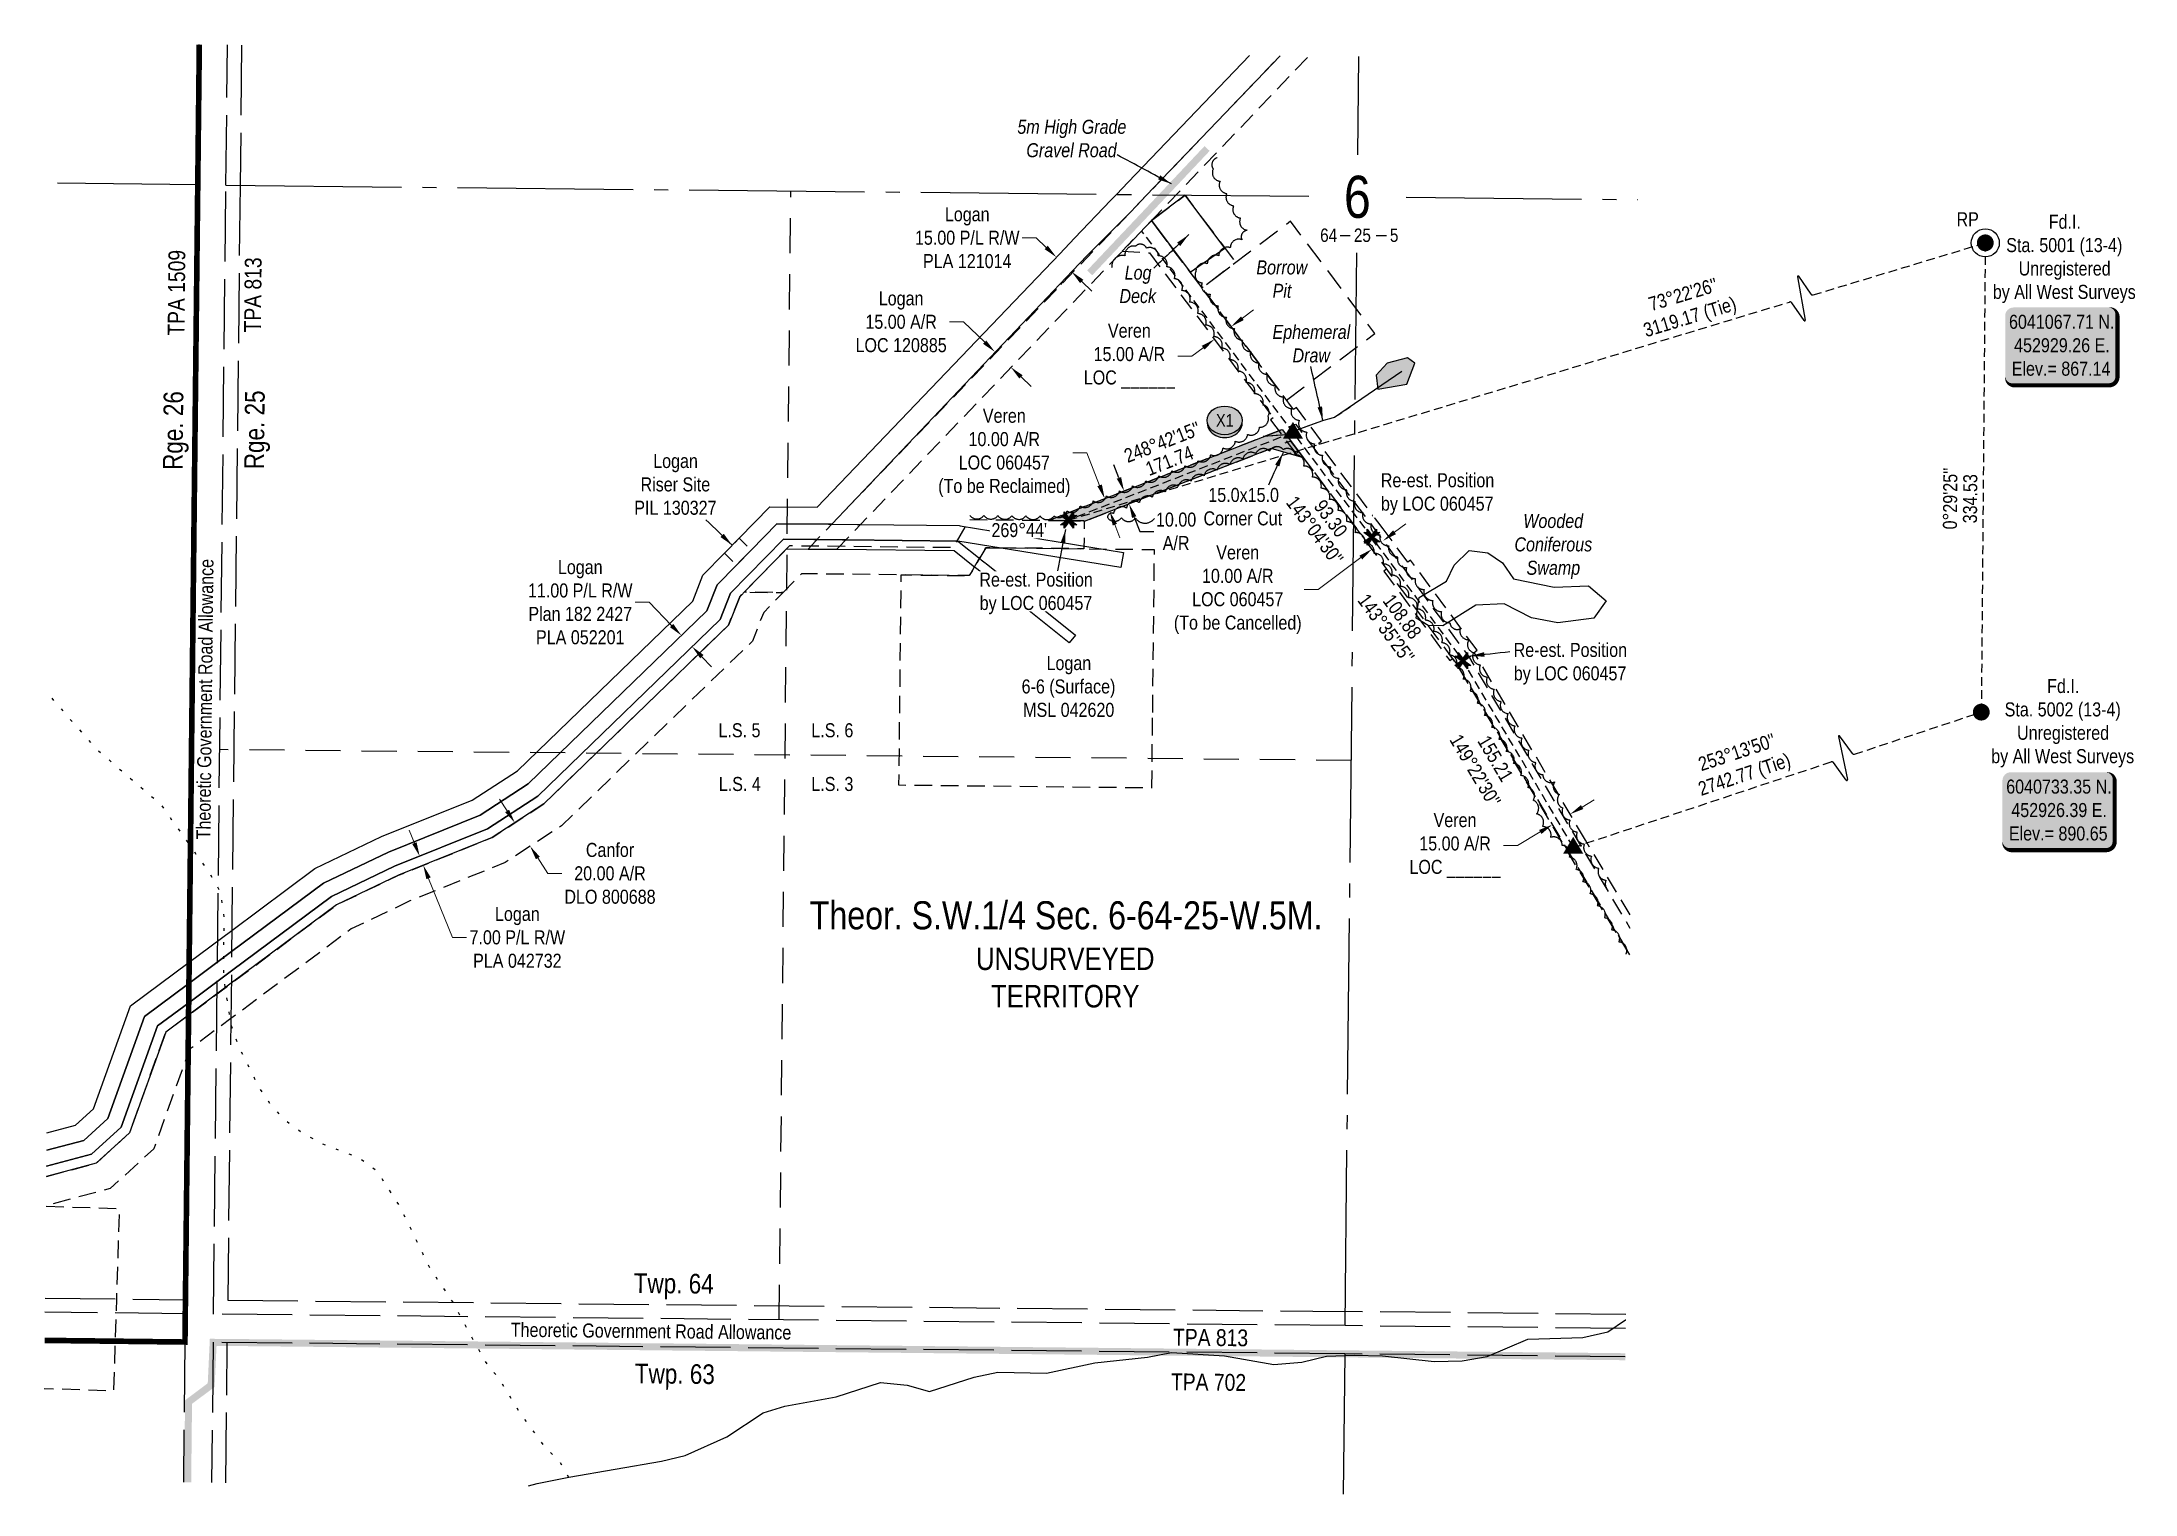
# Model space of a CAD drawing. Extents: x 446262 to 454158, y 6039482 to 6044043.
# Drawn here: x 449210 to 450702, y 6039482 to 6040516 of the extents above; entities that cross this region are included whole.
import ezdxf
from ezdxf.enums import TextEntityAlignment as Align

# ---------------------------------------------------------------- set-up
doc = ezdxf.new("R2010")
doc.units = 0
doc.header["$LTSCALE"] = 5
doc.header["$PDSIZE"] = 5
for name, pattern in [('0', [1, 1, 0]), ('CENTERLINEX3', [5, 2.5, -1, 0.5, -1]), ('foc-ACCESSROAD', [3.75, 2.5, -1.25]), ('foc-LSD', [8, 5, -3]), ('foc-QUARTERLINE', [33, 25, -3, 2, -3]), ('foc-TIELINE', [1.875, 1.25, -0.625]), ('foc-TOPO-ephemeral', [6.25, 3.125, -0.625, 0.625, -0.625, 0.625, -0.625]), ('foc-UNSURVEYED', [12.5, 10, -2.5]), ('foc-WHEELTRACKS', [2, 0.4, -1.6]), ('HIDDEN2', [4.7625, 3.175, -1.5875])]:
    doc.linetypes.add(name, pattern=pattern)
doc.layers.get('Defpoints').update_dxf_attribs({"color": 9})
for name, color, linetype in [('10', 1, 'Continuous'), ('35', 37, 'Continuous'), ('9', 3, 'Continuous'), ('AS-ROADS', 254, 'Continuous'), ('AS-UNDERLAY-H', 141, 'Continuous'), ('C-AR', 13, 'foc-ACCESSROAD'), ('C-SYMBOL', 7, 'Continuous'), ('D-TXT', 6, 'Continuous'), ('DETAIL-T', 7, 'Continuous'), ('F-AR', 190, 'foc-ACCESSROAD'), ('F-RW', 190, 'Continuous'), ('F-WS', 190, 'foc-ACCESSROAD'), ('L-BD', 7, 'Continuous'), ('L-BD1', 253, 'Continuous'), ('L-MON', 1, 'Continuous'), ('L-QSEC', 8, 'foc-QUARTERLINE'), ('L-ROAD-T', 7, 'Continuous'), ('L-SECLBL', 7, 'Continuous'), ('L-SECTION-LSD', 7, 'foc-LSD'), ('L-TIE', 7, 'foc-TIELINE'), ('L-UNS-T', 3, 'Continuous'), ('L-USEC', 7, 'foc-UNSURVEYED'), ('P-CROSSINGS', 250, 'Continuous'), ('P-PROPOSED', 10, 'Continuous'), ('P-PROPOSED-H', 21, 'Continuous'), ('P-TXT', 4, 'Continuous'), ('T-BUSH', 110, '0'), ('T-CREEK', 160, 'Continuous'), ('T-DRAW', 143, 'foc-TOPO-ephemeral'), ('T-EXISTING RTF', 220, 'HIDDEN2'), ('T-EXISTING RTF-T', 220, 'Continuous'), ('T-WATER-P3', 160, 'foc-WHEELTRACKS'), ('T-WATER-T', 170, 'Continuous'), ('WETLAND', 143, 'Continuous'), ('WETLAND-T', 146, 'Continuous')]:
    doc.layers.add(name, color=color, linetype=linetype)
doc.layers.add('AS-TRAPPER BOUNDARY', color=7, linetype='CENTERLINEX3', true_color=0xb85c00, transparency=0.6)
doc.layers.add('AS-TRAPPER-T', color=7, linetype='Continuous', true_color=0xc26100)
for name, color, linetype, lineweight in [('C-AR-T', 13, 'Continuous', 9), ('F-AR-T', 190, 'Continuous', 9), ('F-RW-T', 190, 'Continuous', 9), ('F-WS-T', 190, 'Continuous', 9), ('T-TEXT', 48, 'Continuous', 18)]:
    doc.layers.add(name, color=color, linetype=linetype, lineweight=lineweight)
doc.layers.add('P-EXISTINGCUT', color=125, linetype='Continuous', plot=False)
doc.styles.add('100L', font='ARIALN.TTF', dxfattribs={"height": 11})
doc.styles.add('175L', font='ARIALN.TTF', dxfattribs={"height": 20})
doc.styles.add('240', font='ARIALN.TTF', dxfattribs={"height": 30})
doc.styles.add('80', font='ARIALN.TTF', dxfattribs={"height": 10})
doc.styles.add('80CG', font='ARIALN.TTF', dxfattribs={"height": 10})
doc.styles.add('80L', font='ARIALN.TTF', dxfattribs={"height": 10})
doc.styles.add('Crossing', font='ARIALN.TTF', dxfattribs={"height": 10})
doc.styles.add('foc-LtypeFont', font='ARIALN.TTF', dxfattribs={"height": 7.35})
doc.styles.add('SIMPLEX', font='ARIALN.TTF')
doc.linetypes.add('foc-TOPO-flowdirection-NOLINE', pattern='A,0,[">",foc-LtypeFont,S=0.3,R=0,X=0,Y=-0.945],-20,[">",foc-LtypeFont,S=0.3,R=0,X=0,Y=-0.945],0', length=20)
doc.dimstyles.new('Compass 5 000', dxfattribs={"dimscale": 5, "dimtxt": 9, "dimasz": 2, "dimexe": 0.2, "dimexo": 0.0625, "dimgap": 0.5, "dimtad": 0, "dimtih": 1, "dimtoh": 1, "dimzin": 0, "dimdsep": 46, "dimtxsty": '80CG', "dimcen": 0.1, "dimse1": 1, "dimse2": 1, "dimclrd": 256, "dimclrt": 256, "dimaunit": 1, "dimadec": 4, "dimazin": 0, "dimtfac": 0.06, "dimtofl": 0, "dimtmove": 0, "dimatfit": 1, "dimfxl": 0.2, "dimtolj": 1, "dimtzin": 0, "dimlwd": -1, "dimarcsym": 0})

msp = doc.modelspace()

# ---------------------------------------------------------------- texts
at = {"layer": 'AS-TRAPPER-T', "char_height": 11.9939, "attachment_point": 5, "style": '240'}
for s, width, insert, rotation in [('TPA 1509', 61.95602, (449306.448, 6040337.607), 89.394429), ('TPA 813', 52.88398, (449360.852, 6040336.097), 89.394429), ('TPA 813', 52.88398, (450043.051, 6039593.147), 359.414193), ('TPA 702', 52.88398, (450041.615, 6039561.361), 359.414193)]:
    msp.add_mtext_dynamic_manual_height_columns(s, width=width, gutter_width=45, heights=[0], dxfattribs=dict(at, insert=insert, rotation=rotation))
at = {"layer": 'C-SYMBOL', "color": 3, "style": '175L'}
msp.add_text('Theor. S.W.1/4 Sec. 6-64-25-W.5M.', height=19.98989, dxfattribs=at).set_placement((449940.137, 6039878.084), align=Align.BOTTOM_CENTER)
at = {"layer": 'D-TXT', "color": 3, "char_height": 13.9929, "attachment_point": 1, "style": '80L'}
for s, width, insert, rotation in [('Rge. 26', 73.75526, (449296.667, 6040211.486), 89.366686), ('Rge. 25', 63.86109, (449354.626, 6040211.984), 89.366686), ('Twp. 64', 101.3954, (449632.179, 6039639.002), 359.414201), ('Twp. 63', 101.3954, (449632.966, 6039574.638), 359.414201)]:
    msp.add_mtext_dynamic_manual_height_columns(s, width=width, gutter_width=47.5, heights=[0], dxfattribs=dict(at, insert=insert, rotation=rotation))
at = {"layer": 'F-WS-T', "char_height": 9.99494, "attachment_point": 1, "style": '80L'}
for s, width, heights, insert in [('\\pi13.973;Logan\\P\\pi4.9565;Riser Site\\P\\pi0.50443;PIL 130327', 58.16276, [0], (449632.003, 6040222.756)), ('\\pi19.611;Logan\\P\\pi1.864;6-6 (Surface)\\P\\pi2.9617;MSL 042620', 69.43834, [43.859], (449906.578, 6040078.781))]:
    msp.add_mtext_dynamic_manual_height_columns(s, width=width, gutter_width=50, heights=heights, dxfattribs=dict(at, insert=insert))
at = {"layer": 'L-BD', "style": '80L'}
for s, height, rotation, p in [("248°42'15''", 9.99494, 21.2965, (450008.62, 6040231.236)), ('171.74', 9.9949, 21.2965, (450013.793, 6040217.966)), ("0°29'25''", 9.9949, 89.5091, (450569.91, 6040190.993)), ('334.53', 9.9949, 89.5091, (450584.152, 6040190.871)), ("143°04'30''", 9.99494, 306.9191, (450117.34, 6040168.293)), ('93.30', 9.9949, 306.9191, (450128.727, 6040176.848))]:
    msp.add_text(s, height=height, rotation=rotation, dxfattribs=at).set_placement(p, align=Align.MIDDLE)
at = {"layer": 'L-BD', "char_height": 9.99494, "attachment_point": 2, "style": '80L'}
for s, insert, width, rotation in [("73°22'26'' 3119.17 (Tie)", (450378.182, 6040341.255), 69.00544, 16.829243), ("253°13'50'' 2742.77 (Tie)", (450416.438, 6040015.07), 68.98788, 18.364196)]:
    msp.add_mtext(s, dxfattribs=dict(at, insert=insert, width=width, rotation=rotation))
at = {"layer": 'L-BD1', "style": '80L'}
for s, height, p in [("143°35'25''", 9.99494, (450168.135, 6040098.471)), ('108.88', 9.9949, (450179.598, 6040106.925))]:
    msp.add_text(s, height=height, rotation=306.4104, dxfattribs=at).set_placement(p, align=Align.MIDDLE)
at = {"layer": 'L-MON', "char_height": 9.99494, "attachment_point": 1, "style": '80L'}
for s, insert in [('\\pi40.277;Fd.I.\\P\\pi9.9956;Sta. 5001 (13-4)\\P\\pi18.849;Unregistered\\P\\pi0.4404;by All West Surveys', (450599.873, 6040393.237)), ('\\pi40.277;Fd.I.\\P\\pi9.9956;Sta. 5002 (13-4)\\P\\pi18.849;Unregistered\\P\\pi0.4404;by All West Surveys', (450598.748, 6040062.436))]:
    msp.add_mtext_dynamic_manual_height_columns(s, width=101.52565, gutter_width=50, heights=[0], dxfattribs=dict(at, insert=insert))
at = {"layer": 'L-ROAD-T', "style": '80L'}
msp.add_text('Theoretic Government Road Allowance', height=9.99494, rotation=359.427699, dxfattribs=at).set_placement((449644.449, 6039597.779), align=Align.MIDDLE_CENTER)
at = {"layer": 'L-UNS-T', "color": 3, "insert": (449939.518, 6039849.649), "char_height": 15.99191, "attachment_point": 5, "style": '80L'}
msp.add_mtext_dynamic_manual_height_columns('UNSURVEYED TERRITORY', width=126.41375, gutter_width=47.5, heights=[0], dxfattribs=at)
at = {"layer": 'P-TXT', "insert": (450037.717, 6040198.566), "char_height": 10, "attachment_point": 1, "style": '80L'}
msp.add_mtext_dynamic_manual_height_columns('\\pi3.7233;15.0x15.0\\P\\pi0.28874;Corner Cut', width=55.97995, gutter_width=50, heights=[0], dxfattribs=at)
at = {"layer": 'T-EXISTING RTF-T', "char_height": 10, "attachment_point": 1, "style": '80L'}
for s, width, insert in [('\\pi4.0575;{\\fArial Narrow|b0|i1|c0|p34;Log\\P\\pi0.33304;Deck}', 26.81888, (449977.792, 6040356.972)), ('\\pi0.30834;{\\fArial Narrow|b0|i1|c0|p34;Borrow\\P\\pi11.881;Pit}', 37.02186, (450075.366, 6040360.698))]:
    msp.add_mtext_dynamic_manual_height_columns(s, width=width, gutter_width=50, heights=[0], dxfattribs=dict(at, insert=insert))
at = {"layer": 'T-TEXT', "insert": (449902.646, 6040460.871), "char_height": 10, "attachment_point": 1, "style": '80L'}
msp.add_mtext_dynamic_manual_height_columns('\\pi2.7634;{\\fArial Narrow|b0|i1|c0|p34;5m High Grade\\P\\pi9.1822;Gravel Road}', width=82.12294, gutter_width=50, heights=[0], dxfattribs=at)
at = {"layer": 'T-WATER-T', "insert": (450086.844, 6040314.701), "char_height": 10, "attachment_point": 1, "style": '80L'}
msp.add_mtext_dynamic_manual_height_columns('\\pi0.32626;{\\fArial Narrow|b0|i1|c0|p34;Ephemeral \\P\\pi14.593;Draw}', width=55.97995, gutter_width=50, heights=[0], dxfattribs=at)
at = {"layer": 'WETLAND-T', "insert": (450258.712, 6040180.027), "char_height": 10, "attachment_point": 1, "style": '80L'}
msp.add_mtext_dynamic_manual_height_columns('\\pi7.093;{\\fArial Narrow|b0|i1|c0|p34;Wooded\\P\\pi0.82422;Coniferous \\P\\pi9.4224;Swamp}', width=55.97995, gutter_width=50, heights=[0], dxfattribs=at)

# ---------------------------------------------------------------- blocks, each defined once
blk = doc.blocks.new('STRIA')
blk.add_hatch(color=255).paths.add_polyline_path([(-0.04, 1.52), (-1.47, -0.87), (1.39, -0.87)])
blk = doc.blocks.new('STRIAA')
blk.add_blockref('STRIA', (0, 0))
blk = doc.blocks.new('STRIB')
at = {"color": 1}
blk.add_solid([(-1.12, -0.67), (-0.04, 1.13), (1.04, -0.67)], dxfattribs=at)
blk = doc.blocks.new('STRIBB')
blk.add_blockref('STRIB', (0, 0))
blk = doc.blocks.new('STRICC')
for name in ['STRIAA', 'STRIBB']:
    blk.add_blockref(name, (0, 0))
blk = doc.blocks.new('fdspike')
blk.add_blockref('STRICC', (0, 0))
blk = doc.blocks.new('L-SECLBL')
at = {"layer": '9', "color": 7}
for p, q in [((-5.1, -27.8), (-12.3, -27.8)), ((20.7, -27.8), (13.5, -27.8))]:
    blk.add_line(p, q, dxfattribs=at)
at = {"layer": '10', "color": 2, "style": 'SIMPLEX'}
blk.add_attdef('SEC', text='', height=30, dxfattribs=at).set_placement((0, 0), align=Align.MIDDLE)
at = {"layer": '10', "color": 5, "style": '80L'}
blk.add_attdef('TWP', text='', height=9.5, dxfattribs=at).set_placement((-14.4, -27.4), align=Align.MIDDLE_RIGHT)
blk.add_attdef('RGE', text='', height=9.5, dxfattribs=at).set_placement((3.6, -27.4), align=Align.MIDDLE_CENTER)
blk.add_attdef('MER', text='', height=9.5, dxfattribs=at).set_placement((23.2, -27.4), align=Align.MIDDLE_LEFT)
blk = doc.blocks.new('*D381')
at = {"layer": 'C-AR-T', "transparency": 16777216}
for p, q in [((450065.7, 6040319.5), (450073.7, 6040325.5)), ((450037.8, 6040298.5), (450029.8, 6040292.5)), ((450029.8, 6040292.5), (450019.8, 6040292.5))]:
    blk.add_line(p, q, dxfattribs=at)
for points in [[(450064.7, 6040320.8), (450066.7, 6040318.2), (450057.7, 6040313.5)], [(450036.8, 6040299.8), (450038.8, 6040297.1), (450045.8, 6040304.5)]]:
    blk.add_solid(points, dxfattribs=at)
at = {"layer": 'Defpoints', "color": 0, "transparency": 16777216}
for p in [(450045.8, 6040304.5), (450068.2, 6040299.5), (450056.2, 6040290.5)]:
    blk.add_point(p, dxfattribs=at)
at = {"layer": 'C-AR-T', "transparency": 16777216, "insert": (449985.2, 6040292.5), "char_height": 10, "attachment_point": 5, "style": '80CG'}
blk.add_mtext('\\A1;Veren\\P15.00 A/R\\PLOC ______', dxfattribs=at)
blk = doc.blocks.new('*D382')
at = {"layer": 'C-AR-T', "transparency": 16777216}
for p, q in [((450174.1, 6040167), (450182.1, 6040173)), ((450150.1, 6040149), (450119.7, 6040126.1)), ((450119.7, 6040126.1), (450109.7, 6040126.1))]:
    blk.add_line(p, q, dxfattribs=at)
for points in [[(450173.1, 6040168.3), (450175.1, 6040165.6), (450166.1, 6040161)], [(450149.1, 6040150.3), (450151.1, 6040147.6), (450158.1, 6040155)]]:
    blk.add_solid(points, dxfattribs=at)
at = {"layer": 'Defpoints', "color": 0, "transparency": 16777216}
for p in [(450129.4, 6040209.8), (450121.4, 6040203.8), (450158.1, 6040155)]:
    blk.add_point(p, dxfattribs=at)
at = {"layer": 'C-AR-T', "transparency": 16777216, "insert": (450062.4, 6040126.1), "char_height": 10, "attachment_point": 5, "style": '80CG'}
blk.add_mtext('\\A1;Veren\\P10.00 A/R\\PLOC 060457\\P(To be Cancelled)', dxfattribs=at)
blk = doc.blocks.new('xing2')
h = blk.add_hatch(color=50)
h.dxf.hatch_style = 1
edge = h.paths.add_edge_path()
edge.add_ellipse((0, 0), major_axis=(-12.5, 0), ratio=0.816297, start_angle=0, end_angle=360)
h = blk.add_hatch(color=250)
h.dxf.hatch_style = 1
edge = h.paths.add_edge_path()
edge.add_ellipse((0, -2), major_axis=(-12.5, 0), ratio=0.816297, start_angle=0, end_angle=180)
edge.add_line((12.5, -2), (12.5, 0))
edge.add_ellipse((0, 0), major_axis=(-12.5, 0), ratio=0.816297, start_angle=0, end_angle=180, ccw=False)
edge.add_line((-12.5, 0), (-12.5, -2))
at = {"color": 250}
blk.add_ellipse((0, 0), major_axis=(-12.5, 0), ratio=0.816297, dxfattribs=at)
blk.add_ellipse((0, -2), major_axis=(-12.5, 0), ratio=0.816297, start_param=0, end_param=3.141593, dxfattribs=at)
at = {"color": 250, "style": 'Crossing'}
blk.add_attdef('CROSSING', text='', height=9, dxfattribs=at).set_placement((0.1, 0), align=Align.MIDDLE_CENTER)
at = {"color": 250, "style": 'Crossing', "flags": 1}
for tag, p in [('OWNER', (0.1, -12.5)), ('DESCRIPTION', (0.1, -25.8)), ('LOCATION', (0.1, -39.3)), ('DWG_REF', (0.1, -52.8))]:
    blk.add_attdef(tag, text='', height=9, dxfattribs=at).set_placement(p, align=Align.MIDDLE_CENTER)
blk = doc.blocks.new('*D410')
at = {"layer": 'Defpoints', "color": 0, "transparency": 16777216}
for p in [(449933.2, 6040363), (449889.5, 6040317.3), (449900.3, 6040306.9)]:
    blk.add_point(p, dxfattribs=at)
at = {"layer": 'F-RW-T', "transparency": 16777216}
for p, q in [((449918.8, 6040376.8), (449908.8, 6040376.8)), ((449926, 6040369.9), (449918.8, 6040376.8)), ((449951.3, 6040345.7), (449958.5, 6040338.8))]:
    blk.add_line(p, q, dxfattribs=at)
for points in [[(449927.1, 6040371.1), (449924.8, 6040368.7), (449933.2, 6040363)], [(449952.4, 6040346.9), (449950.1, 6040344.5), (449944.1, 6040352.6)]]:
    blk.add_solid(points, dxfattribs=at)
at = {"layer": 'F-RW-T', "transparency": 16777216, "insert": (449869.7, 6040376.8), "char_height": 10, "attachment_point": 5, "style": '80CG'}
blk.add_mtext('\\A1;Logan\\P15.00 P/L R/W\\PPLA 121014', dxfattribs=at)
blk = doc.blocks.new('*D411')
at = {"layer": 'Defpoints', "color": 0, "transparency": 16777216}
for p in [(449889.4, 6040295.5), (449861.3, 6040266), (449872.6, 6040255.2)]:
    blk.add_point(p, dxfattribs=at)
at = {"layer": 'F-AR-T', "transparency": 16777216}
for p, q in [((449867, 6040316.9), (449857, 6040316.9)), ((449882.2, 6040302.4), (449867, 6040316.9)), ((449908, 6040277.7), (449915.2, 6040270.8))]:
    blk.add_line(p, q, dxfattribs=at)
for points in [[(449883.3, 6040303.6), (449881, 6040301.2), (449889.4, 6040295.5)], [(449909.1, 6040278.9), (449906.8, 6040276.5), (449900.7, 6040284.6)]]:
    blk.add_solid(points, dxfattribs=at)
at = {"layer": 'F-AR-T', "transparency": 16777216, "insert": (449822.6, 6040316.9), "char_height": 10, "attachment_point": 5, "style": '80CG'}
blk.add_mtext('\\A1;Logan\\P15.00 A/R\\PLOC 120885', dxfattribs=at)
blk = doc.blocks.new('*D412')
at = {"layer": 'Defpoints', "color": 0, "transparency": 16777216}
for p in [(449537.2, 6039953.4), (449558.3, 6039943.3), (449548.2, 6039936.6)]:
    blk.add_point(p, dxfattribs=at)
at = {"layer": 'F-AR-T', "transparency": 16777216}
for p, q in [((449541.9, 6039968.4), (449536.5, 6039976.8)), ((449563.8, 6039934.9), (449571, 6039923.9)), ((449571, 6039923.9), (449581, 6039923.9))]:
    blk.add_line(p, q, dxfattribs=at)
for points in [[(449543.3, 6039969.3), (449540.5, 6039967.5), (449547.4, 6039960)], [(449565.2, 6039935.8), (449562.4, 6039934), (449558.3, 6039943.3)]]:
    blk.add_solid(points, dxfattribs=at)
at = {"layer": 'F-AR-T', "transparency": 16777216, "insert": (449615.2, 6039923.9), "char_height": 10, "attachment_point": 5, "style": '80CG'}
blk.add_mtext('\\A1;Canfor\\P20.00 A/R\\PDLO 800688', dxfattribs=at)
blk = doc.blocks.new('*D413')
at = {"layer": 'Defpoints', "color": 0, "transparency": 16777216}
for p in [(449475.9, 6039934.7), (449478.5, 6039928.2), (449482.2, 6039929.7)]:
    blk.add_point(p, dxfattribs=at)
at = {"layer": 'F-RW-T', "transparency": 16777216}
for p, q in [((449475.9, 6039945.5), (449472.1, 6039954.8)), ((449486, 6039920.4), (449502.9, 6039878.3)), ((449502.9, 6039878.3), (449512.9, 6039878.3))]:
    blk.add_line(p, q, dxfattribs=at)
for points in [[(449477.4, 6039946.1), (449474.3, 6039944.9), (449479.6, 6039936.2)], [(449487.5, 6039921.1), (449484.4, 6039919.8), (449482.2, 6039929.7)]]:
    blk.add_solid(points, dxfattribs=at)
at = {"layer": 'F-RW-T', "transparency": 16777216, "insert": (449549.2, 6039878.3), "char_height": 10, "attachment_point": 5, "style": '80CG'}
blk.add_mtext('\\A1;Logan\\P7.00 P/L R/W\\PPLA 042732', dxfattribs=at)
blk = doc.blocks.new('*D414')
at = {"layer": 'Defpoints', "color": 0, "transparency": 16777216}
for p in [(449666.1, 6040093.4), (449655.1, 6040082.8), (449662.8, 6040074.9)]:
    blk.add_point(p, dxfattribs=at)
at = {"layer": 'F-RW-T', "transparency": 16777216}
for p, q in [((449643.1, 6040117.1), (449633.1, 6040117.1)), ((449659.1, 6040100.6), (449643.1, 6040117.1)), ((449680.7, 6040078.3), (449687.6, 6040071.1))]:
    blk.add_line(p, q, dxfattribs=at)
for points in [[(449660.3, 6040101.7), (449657.9, 6040099.4), (449666.1, 6040093.4)], [(449681.9, 6040079.5), (449679.5, 6040077.1), (449673.7, 6040085.5)]]:
    blk.add_solid(points, dxfattribs=at)
at = {"layer": 'F-RW-T', "transparency": 16777216, "insert": (449594, 6040117.1), "char_height": 10, "attachment_point": 5, "style": '80CG'}
blk.add_mtext('\\A1;Logan\\P11.00 P/L R/W\\PPlan 182 2427\\PPLA 052201', dxfattribs=at)
blk = doc.blocks.new('TEMP')
h = blk.add_hatch(color=255)
h.dxf.hatch_style = 1
h.paths.add_polyline_path([(0, 0.25), (-0.67, 1.15), (-0.67, 0.67), (-1.15, 0.67), (-0.25, 0), (-1.15, -0.67), (-0.67, -0.67), (-0.67, -1.15), (0, -0.25), (0.67, -1.15), (0.67, -0.67), (1.15, -0.67), (0.25, 0), (1.15, 0.67), (0.67, 0.67), (0.67, 1.15)])
h.paths.add_polyline_path([(0.57, 0.85), (0.57, 0.57), (0.85, 0.57), (0.08, 0), (0.85, -0.57), (0.57, -0.57), (0.57, -0.85), (0, -0.08), (-0.57, -0.85), (-0.57, -0.57), (-0.85, -0.57), (-0.08, 0), (-0.85, 0.57), (-0.57, 0.57), (-0.57, 0.85), (0, 0.08)], flags=16)
h = blk.add_hatch(color=1)
h.dxf.hatch_style = 1
h.paths.add_polyline_path([(0, 0.08), (-0.57, 0.85), (-0.57, 0.57), (-0.85, 0.57), (-0.08, 0), (-0.85, -0.57), (-0.57, -0.57), (-0.57, -0.85), (0, -0.08), (0.57, -0.85), (0.57, -0.57), (0.85, -0.57), (0.08, 0), (0.85, 0.57), (0.57, 0.57), (0.57, 0.85)])
at = {"color": 1}
for p, q in [((-0.08, 0), (0.08, 0)), ((0, 0.08), (0, -0.08))]:
    blk.add_line(p, q, dxfattribs=at)
at = {"color": 255, "flags": 128}
blk.add_lwpolyline([(-0.25, 0), (-1.15, 0.67), (-0.67, 0.67), (-0.67, 1.15), (0, 0.25), (0.67, 1.15), (0.67, 0.67), (1.15, 0.67), (0.25, 0), (1.15, -0.67), (0.67, -0.67), (0.67, -1.15), (0, -0.25), (-0.67, -1.15), (-0.67, -0.67), (-1.15, -0.67)], close=True, dxfattribs=at)
at = {"color": 1, "flags": 128}
blk.add_lwpolyline([(-0.08, 0), (-0.85, 0.57), (-0.57, 0.57), (-0.57, 0.85), (0, 0.08), (0.57, 0.85), (0.57, 0.57), (0.85, 0.57), (0.08, 0), (0.85, -0.57), (0.57, -0.57), (0.57, -0.85), (0, -0.08), (-0.57, -0.85), (-0.57, -0.57), (-0.85, -0.57)], close=True, dxfattribs=at)
blk = doc.blocks.new('*D454')
at = {"layer": 'C-AR-T', "transparency": 16777216}
for p, q in [((449955, 6040223.5), (449945, 6040223.5)), ((449964, 6040200.4), (449955, 6040223.5)), ((449974.9, 6040172.4), (449978.5, 6040163.1))]:
    blk.add_line(p, q, dxfattribs=at)
for points in [[(449965.6, 6040201), (449962.4, 6040199.8), (449967.6, 6040191)], [(449976.4, 6040173), (449973.3, 6040171.8), (449971.3, 6040181.7)]]:
    blk.add_solid(points, dxfattribs=at)
at = {"layer": 'Defpoints', "color": 0, "transparency": 16777216}
for p in [(449967.6, 6040191), (449972.2, 6040192.8), (449975.8, 6040183.5)]:
    blk.add_point(p, dxfattribs=at)
at = {"layer": 'C-AR-T', "transparency": 16777216, "insert": (449896.1, 6040223.5), "char_height": 10, "attachment_point": 5, "style": '80CG'}
blk.add_mtext('\\A1;Veren\\P10.00 A/R\\PLOC 060457\\P(To be Reclaimed)', dxfattribs=at)
blk = doc.blocks.new('*D455')
at = {"layer": 'Defpoints', "color": 0, "transparency": 16777216}
for p in [(449990.7, 6040200), (449985, 6040187.1), (449994.4, 6040190.7)]:
    blk.add_point(p, dxfattribs=at)
at = {"layer": 'P-TXT', "transparency": 16777216}
for p, q in [((449977.7, 6040205.7), (449974.1, 6040215)), ((449988.6, 6040177.8), (449992.6, 6040167.6)), ((449992.6, 6040167.6), (450002.6, 6040167.6))]:
    blk.add_line(p, q, dxfattribs=at)
for points in [[(449979.3, 6040206.3), (449976.2, 6040205.1), (449981.4, 6040196.4)], [(449990.2, 6040178.4), (449987.1, 6040177.2), (449985, 6040187.1)]]:
    blk.add_solid(points, dxfattribs=at)
at = {"layer": 'P-TXT', "transparency": 16777216, "insert": (450018.5, 6040167.6), "char_height": 10, "attachment_point": 5, "style": '80CG'}
blk.add_mtext('\\A1;10.00\\PA/R', dxfattribs=at)
blk = doc.blocks.new('*U430')
h = blk.add_hatch(color=254)
edge = h.paths.add_edge_path()
edge.add_line((-34, -28.5), (34, -28.5))
edge.add_arc((34, -22.5), 6, 270, 360)
edge.add_line((40, -22.5), (40, 21))
edge.add_arc((34, 21), 6, 0, 90)
edge.add_line((34, 27), (-34, 27))
edge.add_arc((-34, 21), 6, 90, 180)
edge.add_line((-40, 21), (-40, -22.5))
edge.add_arc((-34, -22.5), 6, 180, 270)
at = {"color": 1, "flags": 128}
blk.add_lwpolyline([(-34, -28.5, 3, 3, 0), (34, -28.5, 3, 3, 0.414214), (40, -22.5, 3, 3, 0), (40, 21, 3, 0, 0.414214), (34, 27, 0, 0, 0), (-34, 27, 0, 0, 0.414214), (-40, 21, 0, 0, 0), (-40, -22.5, 0, 3, 0.414214)], format="xyseb", close=True, dxfattribs=at)
blk.add_lwpolyline([(0, -21, 0, 10, 0), (0, 0, 5, 5, 0)], format="xyseb", dxfattribs=at)
at = {"color": 1, "style": '80'}
blk.add_attdef('ENTER_TEXT_001', (-36, -5), '', height=10, dxfattribs=at)
blk = doc.blocks.new('fdia')
at = {"color": 255, "const_width": 1}
blk.add_lwpolyline([(-0.5, 0, 1), (0.5, 0, 1)], format="xyb", close=True, dxfattribs=at)
blk = doc.blocks.new('Fdiaa')
blk.add_blockref('fdia', (0, 0))
blk = doc.blocks.new('fdib')
at = {"color": 1, "const_width": 1.6}
blk.add_lwpolyline([(-0.4, 0, 1), (0.4, 0, 1)], format="xyb", close=True, dxfattribs=at)
at = {"color": 1}
blk.add_circle((0, 0), 0.8, dxfattribs=at)
blk = doc.blocks.new('Fdibb')
blk.add_blockref('fdib', (0, 0))
blk = doc.blocks.new('fdicc')
for name in ['Fdibb', 'Fdiaa']:
    blk.add_blockref(name, (0, 0))
blk = doc.blocks.new('FDI')
blk.add_blockref('fdicc', (0, 0))
blk = doc.blocks.new('linebrk')
blk.add_lwpolyline([(0, 0.00175, -0.346152), (-0.00019, 0.0015), (-0.00314, 0.00055, 0.772575), (-0.00312, 0.00036), (0.00312, -0.00036, -0.772575), (0.00314, -0.00055), (0.00019, -0.0015, 0.346152), (0, -0.00175)], format="xyb")
blk = doc.blocks.new('*U431')
at = {"layer": '35', "color": 3}
blk.add_circle((0, 0), 10, dxfattribs=at)
at = {"layer": '35', "color": 3, "style": '80'}
blk.add_attdef('RP_001', (-20.5, 11.8), '', height=10, dxfattribs=at)
blk = doc.blocks.new('*D459')
at = {"layer": 'C-AR-T', "transparency": 16777216}
for p, q in [((450307.8, 6039971.2), (450316.4, 6039976.3)), ((450277.9, 6039953.5), (450261.8, 6039943.8)), ((450261.8, 6039943.8), (450251.8, 6039943.8))]:
    blk.add_line(p, q, dxfattribs=at)
for points in [[(450306.9, 6039972.6), (450308.6, 6039969.8), (450299.2, 6039966.1)], [(450277.1, 6039954.9), (450278.8, 6039952), (450286.5, 6039958.6)]]:
    blk.add_solid(points, dxfattribs=at)
at = {"layer": 'Defpoints', "color": 0, "transparency": 16777216}
for p in [(450298.3, 6039967.5), (450285.7, 6039960), (450286.5, 6039958.6)]:
    blk.add_point(p, dxfattribs=at)
at = {"layer": 'C-AR-T', "transparency": 16777216, "insert": (450217.2, 6039943.8), "char_height": 10, "attachment_point": 5, "style": '80CG'}
blk.add_mtext('\\A1;Veren\\P15.00 A/R\\PLOC ______', dxfattribs=at)

# ---------------------------------------------------------------- dimensions: what is measured, and where the dimension line sits
at = {"layer": 'C-AR-T'}
for base, p1, p2, angle, text, picture, middle in [((450045.751, 6040304.478), (450068.215, 6040299.54), (450056.231, 6040290.533), 216.925716, 'Veren\\P15.00 A/R\\PLOC ______', '*D381', (449985.158, 6040292.463)), ((449967.631, 6040191.041), (449975.783, 6040183.491), (449972.153, 6040192.804), 111.296516, 'Veren\\P10.00 A/R\\PLOC 060457\\P(To be Reclaimed)', '*D454', (449896.077, 6040223.456)), ((450158.116, 6040154.962), (450129.391, 6040209.821), (450121.401, 6040203.816), 216.925716, 'Veren\\P10.00 A/R\\PLOC 060457\\P(To be Cancelled)', '*D382', (450062.417, 6040126.128))]:
    dim = msp.add_linear_dim(base=base, p1=p1, p2=p2, angle=angle, text=text, dimstyle='Compass 5 000', dxfattribs=at)
    dim.commit()
    dim.dimension.update_dxf_attribs({"geometry": picture, "text_midpoint": middle, "dimtype": 161})
at = {"layer": 'F-AR-T'}
for base, p1, p2, angle, text, picture, middle in [((449889.421, 6040295.469), (449872.611, 6040255.217), (449861.285, 6040266.049), 136.277257, 'Logan\\P15.00 A/R\\PLOC 120885', '*D411', (449822.641, 6040316.935)), ((449558.33, 6039943.263), (449537.238, 6039953.375), (449548.176, 6039936.63), 303.152371, 'Canfor\\P20.00 A/R\\PDLO 800688', '*D412', (449615.245, 6039923.94))]:
    dim = msp.add_linear_dim(base=base, p1=p1, p2=p2, angle=angle, text=text, dimstyle='Compass 5 000', dxfattribs=at)
    dim.commit()
    dim.dimension.update_dxf_attribs({"geometry": picture, "text_midpoint": middle, "dimtype": 161})
at = {"layer": 'F-RW-T'}
for base, p1, p2, angle, text, picture, middle in [((449933.219, 6040362.967), (449900.341, 6040306.887), (449889.501, 6040317.255), 136.277102, 'Logan\\P15.00 P/L R/W\\PPLA 121014', '*D410', (449869.679, 6040376.79)), ((449666.059, 6040093.396), (449662.78, 6040074.912), (449655.129, 6040082.815), 134.069143, 'Logan\\P11.00 P/L R/W\\PPlan 182 2427\\PPLA 052201', '*D414', (449594.023, 6040117.105)), ((449482.224, 6039929.725), (449475.923, 6039934.729), (449478.533, 6039928.24), 291.914056, 'Logan\\P7.00 P/L R/W\\PPLA 042732', '*D413', (449549.15, 6039878.332))]:
    dim = msp.add_linear_dim(base=base, p1=p1, p2=p2, angle=angle, text=text, dimstyle='Compass 5 000', dxfattribs=at)
    dim.commit()
    dim.dimension.update_dxf_attribs({"geometry": picture, "text_midpoint": middle, "dimtype": 161})
at = {"layer": 'P-TXT'}
dim = msp.add_linear_dim(base=(449985.005, 6040187.086), p1=(449990.738, 6040200.048), p2=(449994.368, 6040190.736), angle=291.296516, text='10.00\\PA/R', dimstyle='Compass 5 000', dxfattribs=at)
dim.commit()
dim.dimension.update_dxf_attribs({"geometry": '*D455', "text_midpoint": (450018.54, 6040167.597), "dimtype": 161})

# ---------------------------------------------------------------- hatches: boundary and pattern name
at = {"layer": 'AS-UNDERLAY-H'}
h = msp.add_hatch(color=256, dxfattribs=at)
h.dxf.hatch_style = 1
h.paths.add_polyline_path([(450162.307, 6040268.905), (450182.884, 6040272.6), (450188.656, 6040287.384), (450183.338, 6040291.312), (450168.784, 6040287.384), (450160.921, 6040278.84)])
at = {"layer": 'P-PROPOSED-H'}
h = msp.add_hatch(color=256, dxfattribs=at)
h.dxf.hatch_style = 1
h.paths.add_polyline_path([(450086.252, 6040226.554), (449953.057, 6040174.632), (449953.063, 6040175.201), (449927.703, 6040175.477), (450093.985, 6040240.296), (450109.228, 6040220.014)])

# ---------------------------------------------------------------- linework, layer by layer
at = {"layer": 'AS-ROADS', "const_width": 4.997, "flags": 128}
msp.add_lwpolyline([(449956.953, 6040351.824), (449992.366, 6040389.306), (450040.566, 6040440.396)], dxfattribs=at)
at = {"layer": 'AS-TRAPPER BOUNDARY', "flags": 128}
for points, const_width in [([(449212.47, 6039591.187), (449312.413, 6039590.03), (449322.631, 6040514.39)], 4), ([(450338.521, 6039579.552), (449342.571, 6039589.721), (449332.522, 6039589.808), (449331.094, 6039559.325), (449314.962, 6039547.237), (449314.352, 6039490.056)], 4.997)]:
    msp.add_lwpolyline(points, dxfattribs=dict(at, const_width=const_width))
at = {"layer": 'AS-UNDERLAY-H', "flags": 128}
msp.add_lwpolyline([(450162.307, 6040268.905), (450182.884, 6040272.6), (450188.656, 6040287.384), (450183.338, 6040291.312), (450168.784, 6040287.384), (450160.921, 6040278.84)], close=True, dxfattribs=at)
at = {"layer": 'C-AR', "color": 4}
msp.add_lwpolyline([(450341.95, 6039894.454), (450310.176, 6039947.525), (450230.887, 6040081.42), (450232.902, 6040082.906), (450185.485, 6040147.197), (450183.485, 6040145.723), (450165.969, 6040169.449), (450120.187, 6040230.369), (450122.185, 6040231.87), (450104.166, 6040255.847), (450102.169, 6040254.346), (450000.944, 6040389.042), (449980.072, 6040367.224), (449999.452, 6040366.072), (450087.731, 6040248.602), (450085.734, 6040247.101), (450103.757, 6040223.118), (450105.754, 6040224.619), (450153.943, 6040160.496), (450168.478, 6040140.789), (450166.467, 6040139.305), (450213.424, 6040075.637), (450215.435, 6040077.12), (450218.35, 6040073.168), (450341.64, 6039865.958)], dxfattribs=at)
at = {"layer": 'C-AR', "flags": 128}
msp.add_lwpolyline([(450341.638, 6039865.784), (450297.292, 6039939.854), (450218.386, 6040073.141), (450153.978, 6040160.468), (450100.221, 6040231.999), (449953.057, 6040174.632), (449927.703, 6040175.477), (450103.655, 6040244.065), (450161.995, 6040166.437), (450226.729, 6040078.667), (450305.88, 6039944.967), (450341.846, 6039884.894)], dxfattribs=at)
at = {"layer": 'D-TXT', "flags": 128}
msp.add_lwpolyline([(449936.52, 6040344.655, 0.00325074), (449936.492, 6040343.355)], format="xyb", dxfattribs=at)
at = {"layer": 'F-AR', "flags": 128}
for points in [[(449988.858, 6040398.097), (450092.579, 6040506.523)], [(449999.692, 6040387.733), (450113.125, 6040506.313)], [(449756.126, 6040154.808), (449988.858, 6040398.097)], [(449776.677, 6040154.602), (449999.692, 6040387.733)], [(449213.762, 6039708.003), (449249.264, 6039717.443), (449272.989, 6039739.025), (449298.722, 6039810.848), (449314.988, 6039822.965), (449345.399, 6039845.618), (449420.474, 6039901.541), (449464.618, 6039922.642), (449531.183, 6039949.42), (449568.137, 6039973.558), (449699.613, 6040100.828), (449707.583, 6040120.978), (449710.805, 6040124.275), (449738.496, 6040124.01), (449724.692, 6040109.885), (449716.655, 6040089.438), (449580.685, 6039957.865), (449540.474, 6039931.599), (449472.671, 6039904.323), (449430.859, 6039884.337), (449345.121, 6039820.471), (449315.514, 6039798.416), (449314.691, 6039796.12), (449290.136, 6039727.585), (449259.116, 6039699.367), (449213.532, 6039687.246)]]:
    msp.add_lwpolyline(points, dxfattribs=at)
msp.add_lwpolyline([(449882.875, 6040155.97), (449871.132, 6040136.103), (449822.682, 6040136.63), (449751.581, 6040137.403), (449738.496, 6040124.01), (449710.805, 6040124.275), (449743.252, 6040157.488), (449822.899, 6040156.622), (449859.798, 6040156.221), (449871.541, 6040176.087), (449953.063, 6040175.201), (449952.846, 6040155.209)], close=True, dxfattribs=at)
at = {"layer": 'F-RW', "flags": 128}
for points in [[(450092.579, 6040506.523), (449997.274, 6040406.895), (449994.011, 6040403.483), (449985.922, 6040395.028), (449983.498, 6040392.494), (449955.184, 6040364.231), (449944.672, 6040353.24), (449773.181, 6040172.636), (449770.797, 6040172.659), (449734.135, 6040173.025), (449715.84, 6040154.337), (449705.35, 6040143.622), (449691.65, 6040129.627), (449684.303, 6040111.056), (449556.852, 6039987.68), (449522.818, 6039965.449), (449457.362, 6039939.118), (449411.122, 6039917.016), (449345.65, 6039868.245), (449315.238, 6039845.59), (449283.607, 6039822.029), (449257.554, 6039749.313), (449240.391, 6039733.701), (449213.968, 6039726.675)], [(449214.106, 6039739.129), (449234.48, 6039744.547), (449247.266, 6039756.177), (449273.531, 6039829.488), (449315.405, 6039860.679), (449345.817, 6039883.333), (449404.89, 6039927.338), (449452.531, 6039950.11), (449517.109, 6039976.054), (449549.329, 6039997.101), (449674.098, 6040117.878), (449681.381, 6040136.293), (449696.773, 6040152.016), (449707.268, 6040162.737), (449729.138, 6040185.077), (449762.766, 6040184.741), (449935.564, 6040365.42), (449946.077, 6040376.41), (449971.986, 6040403.504), (449973.719, 6040405.316), (449976.047, 6040407.746), (449984.231, 6040416.307), (450070.725, 6040506.746)], [(449213.842, 6039715.261), (449245.811, 6039723.761), (449266.985, 6039743.023), (449292.843, 6039815.193), (449315.085, 6039831.761), (449345.497, 6039854.414), (449416.835, 6039907.556), (449461.794, 6039929.046), (449527.929, 6039955.65), (449563.748, 6039979.047), (449693.66, 6040104.805), (449701.062, 6040123.517), (449738.714, 6040161.979), (449760.372, 6040161.759), (449761.533, 6040161.747), (449762.544, 6040161.737), (449780.928, 6040161.551), (449782.089, 6040161.54), (449783.686, 6040161.524), (449863.008, 6040160.72), (449863.862, 6040160.036), (449878.8, 6040148.077), (449879.72, 6040147.341), (449882.488, 6040145.125), (449883.127, 6040144.614), (449946.797, 6040093.641), (449942.418, 6040088.175), (449883.031, 6040135.719), (449882.362, 6040136.255), (449876.327, 6040141.086), (449875.214, 6040141.977), (449860.475, 6040153.763), (449777.114, 6040154.598), (449756.561, 6040154.803), (449740.779, 6040154.956), (449712.214, 6040125.718), (449712.214, 6040125.718), (449707.583, 6040120.978), (449699.613, 6040100.828), (449568.137, 6039973.558), (449531.183, 6039949.42), (449464.618, 6039922.642), (449420.474, 6039901.541), (449345.4, 6039845.618), (449314.988, 6039822.965), (449298.722, 6039810.848), (449272.989, 6039739.025), (449249.264, 6039717.443), (449213.762, 6039708.002)], [(449213.968, 6039726.675), (449240.391, 6039733.701), (449257.554, 6039749.313), (449283.607, 6039822.029), (449315.238, 6039845.59), (449345.65, 6039868.245), (449411.122, 6039917.016), (449457.362, 6039939.118), (449522.818, 6039965.449), (449556.852, 6039987.68), (449684.303, 6040111.056), (449691.65, 6040129.627), (449705.35, 6040143.622), (449715.84, 6040154.337), (449734.135, 6040173.025), (449770.797, 6040172.659), (449771.958, 6040172.648), (449791.357, 6040172.454), (449792.517, 6040172.443), (449794.036, 6040172.428), (449863.833, 6040171.733), (449864.695, 6040171.592), (449864.695, 6040171.592), (449980.958, 6040152.626), (449979.188, 6040141.775), (449979.188, 6040141.775), (449979.188, 6040141.775), (449862.925, 6040160.741), (449862.925, 6040160.741), (449862.925, 6040160.741), (449863.008, 6040160.72), (449783.686, 6040161.524), (449782.089, 6040161.54), (449780.928, 6040161.551), (449762.544, 6040161.737), (449761.533, 6040161.747), (449760.372, 6040161.759), (449738.714, 6040161.979), (449701.062, 6040123.517), (449693.66, 6040104.805), (449563.748, 6039979.047), (449527.929, 6039955.65), (449461.794, 6039929.046), (449416.835, 6039907.556), (449345.497, 6039854.414), (449315.085, 6039831.761), (449292.843, 6039815.193), (449266.985, 6039743.023), (449245.811, 6039723.761), (449213.842, 6039715.261)]]:
    msp.add_lwpolyline(points, dxfattribs=at)
at = {"layer": 'F-WS', "flags": 128}
for points in [[(449715.84, 6040154.337), (449705.35, 6040143.622), (449696.773, 6040152.016), (449707.268, 6040162.737), (449715.84, 6040154.337)], [(450001.522, 6040034.715), (450000.978, 6039984.735), (449821.052, 6039986.691), (449822.682, 6040136.63), (449871.132, 6040136.103), (449882.875, 6040155.97), (449952.846, 6040155.209), (450002.826, 6040154.666)]]:
    msp.add_lwpolyline(points, close=True, dxfattribs=at)
msp.add_lwpolyline([(449213.527, 6039686.764), (449265.649, 6039685.102), (449263.597, 6039620.753), (449262.636, 6039590.602), (449261.506, 6039555.175), (449212.09, 6039556.751)], dxfattribs=at)
at = {"layer": 'L-QSEC', "flags": 128}
for points in [[(450147.935, 6040435.987), (450148.697, 6040505.949)], [(449321.527, 6040414.447), (449221.584, 6040415.609)], [(449341.635, 6040414.24), (450113.038, 6040406.357)], [(450182.282, 6040405.649), (450347.497, 6040403.96)], [(450138.852, 6039601.691), (450147.174, 6040366.026)], [(450138.633, 6039581.582), (450137.544, 6039481.641)]]:
    msp.add_lwpolyline(points, dxfattribs=at)
at = {"layer": 'L-SECTION-LSD', "flags": 128}
for points in [[(449735.791, 6039605.812), (449744.011, 6040410.128)], [(450143.236, 6040004.384), (449337.19, 6040012.078)]]:
    msp.add_lwpolyline(points, dxfattribs=at)
at = {"layer": 'L-TIE'}
for p, q in [((450594.956, 6040373.189), (450592.091, 6040038.838)), ((450101.938, 6040238.032), (449942.002, 6040175.687))]:
    msp.add_line(p, q, dxfattribs=at)
at = {"layer": 'L-TIE', "flags": 128}
for points in [[(450301.575, 6039942.393), (450301.548, 6039942.437), (450222.522, 6040075.931), (450157.952, 6040163.48), (450101.904, 6040238.061), (449993.942, 6040381.723)], [(450472.302, 6040336.089), (450594.956, 6040373.189)], [(449942.002, 6040175.687), (450455.588, 6040331.034)], [(450501.806, 6040008.867), (450592.091, 6040038.838)], [(450301.591, 6039942.403), (450485.234, 6040003.365)]]:
    msp.add_lwpolyline(points, dxfattribs=at)
at = {"layer": 'L-USEC', "flags": 128}
for points in [[(449321.527, 6040414.447), (449322.631, 6040514.39)], [(449341.635, 6040414.224), (449342.74, 6040514.185)], [(449352.789, 6040514.082), (449351.684, 6040414.137)], [(449312.635, 6039610.139), (449321.527, 6040414.447)], [(449332.744, 6039609.933), (449341.635, 6040414.224)], [(449351.684, 6040414.137), (449342.904, 6039619.88)], [(449312.646, 6039610.139), (449212.692, 6039611.295)], [(449212.804, 6039621.345), (449312.747, 6039620.189)], [(450138.838, 6039601.691), (449332.744, 6039609.933)], [(449342.904, 6039619.88), (450138.961, 6039611.741)], [(450338.85, 6039609.697), (450138.961, 6039611.741)], [(450338.74, 6039599.647), (450138.838, 6039601.691)], [(449312.413, 6039590.03), (449212.47, 6039591.187)], [(449312.413, 6039590.03), (449311.308, 6039490.087)], [(449332.522, 6039589.808), (449331.417, 6039489.881)], [(450138.633, 6039581.582), (449332.522, 6039589.824)], [(449341.466, 6039489.779), (449342.571, 6039589.721)], [(450338.521, 6039579.538), (450138.633, 6039581.582)]]:
    msp.add_lwpolyline(points, dxfattribs=at)
at = {"layer": 'P-EXISTINGCUT', "flags": 128}
msp.add_lwpolyline([(450024.913, 6040407.07), (450000.937, 6040389.037), (450028.515, 6040352.342), (450053.172, 6040369.497), (450024.913, 6040407.07)], close=True, dxfattribs=at)
at = {"layer": 'P-PROPOSED', "flags": 128}
msp.add_lwpolyline([(450086.252, 6040226.554), (449953.057, 6040174.632), (449953.063, 6040175.201), (449927.703, 6040175.477), (450093.985, 6040240.296), (450109.228, 6040220.014), (450086.252, 6040226.554)], close=True, dxfattribs=at)
at = {"layer": 'T-BUSH', "flags": 128}
for points in [[(450047.708, 6040433.756, 0.52056705), (450044.914, 6040425.804, 0.52056705), (450049.779, 6040417.073, 0.52056705), (450054.643, 6040408.342, 0.52056705), (450059.508, 6040399.611, 0.52056705), (450064.373, 6040390.88, 0.52056705), (450069.238, 6040382.148, 0.52056705), (450065.325, 6040375.448, 0.52056705), (450057.12, 6040369.739, 0.52056705), (450048.916, 6040364.031, 0.52056705), (450040.711, 6040358.323, 0.52056705), (450032.506, 6040352.615, 0.52056705), (450036.987, 6040344.681, 0.52056705), (450042.758, 6040336.521, 0.52056705), (450048.53, 6040328.361, 0.52056705), (450054.301, 6040320.201, 0.52056705), (450060.073, 6040312.041, 0.52056705), (450065.844, 6040303.88, 0.52056705), (450071.629, 6040295.73, 0.52056705), (450077.493, 6040287.635, 0.52056705), (450083.356, 6040279.541, 0.52056705), (450089.22, 6040271.447, 0.52056705), (450095.083, 6040263.352, 0.52056705), (450100.803, 6040255.16, 0.52056705), (450106.223, 6040246.762, 0.52056705), (450111.643, 6040238.364, 0.52056705), (450117.113, 6040230, 0.52056705), (450122.862, 6040221.824, 0.52056705), (450128.611, 6040213.648, 0.52056705), (450134.36, 6040205.472, 0.52056705), (450140.11, 6040197.296, 0.52056705), (450145.859, 6040189.12, 0.52056705), (450151.608, 6040180.944, 0.52056705), (450157.495, 6040172.873, 0.52056705), (450163.787, 6040165.107, 0.52056705), (450170.079, 6040157.341, 0.52056705), (450176.371, 6040149.575, 0.52056705), (450182.663, 6040141.809, 0.52056705), (450188.955, 6040134.043, 0.52056705), (450195.247, 6040126.277, 0.52056705), (450201.448, 6040118.439, 0.52056705), (450207.501, 6040110.486, 0.52056705), (450213.553, 6040102.532, 0.52056705), (450220.866, 6040098.181, 0.52056705), (450227.194, 6040090.445, 0.52056705), (450230.321, 6040081.199, 0.52056705), (450235.206, 6040072.489, 0.52056705), (450240.145, 6040063.8, 0.52056705), (450245.084, 6040055.11, 0.52056705), (450250.023, 6040046.421, 0.52056705), (450254.962, 6040037.732, 0.52056705), (450259.9, 6040029.042, 0.52056705), (450264.839, 6040020.353, 0.52056705), (450269.778, 6040011.663, 0.52056705), (450274.717, 6040002.974, 0.52056705), (450279.656, 6039994.284, 0.52056705), (450288.133, 6039989.09, 0.52056705), (450291.575, 6039980.222, 0.52056705), (450293.96, 6039970.536, 0.52056705), (450299.09, 6039961.958, 0.52056705), (450304.22, 6039953.38, 0.52056705), (450309.35, 6039944.802, 0.52056705), (450314.48, 6039936.224, 0.52056705), (450319.61, 6039927.646, 0.52056705), (450324.74, 6039919.068, 0.26760753), (450325.361, 6039913.005, 0.26760753)], [(449871.57, 6040179.086, 0.52056705), (449881.564, 6040178.989, 0.52056705), (449891.559, 6040178.893, 0.52056705), (449901.553, 6040178.797, 0.52056705), (449911.548, 6040178.701, 0.52056705), (449921.542, 6040178.605, 0.52056705), (449931.533, 6040178.528, 0.52056705), (449940.865, 6040182.109, 0.52056705), (449950.196, 6040185.69, 0.52056705), (449959.527, 6040189.272, 0.52056705), (449968.859, 6040192.853, 0.52056705), (449978.19, 6040196.434, 0.52056705), (449987.521, 6040200.015, 0.52056705), (449996.853, 6040203.596, 0.52056705), (450006.184, 6040207.178, 0.52056705), (450015.515, 6040210.759, 0.52056705), (450024.847, 6040214.34, 0.52056705), (450034.178, 6040217.921, 0.52056705), (450043.176, 6040222.221, 0.52056705), (450051.933, 6040227.039, 0.52056705), (450060.689, 6040231.858, 0.52056705), (450069.446, 6040236.676, 0.52056705), (450077.916, 6040241.83, 0.52056705), (450084.04, 6040249.729, 0.52056705), (450080.311, 6040257.691, 0.52056705), (450074.289, 6040265.668, 0.52056705), (450068.266, 6040273.645, 0.52056705), (450062.46, 6040281.778, 0.52056705), (450056.741, 6040289.975, 0.52056705), (450051.022, 6040298.172, 0.52056705), (450045.302, 6040306.369, 0.52056705), (450039.583, 6040314.566, 0.52056705), (450033.864, 6040322.763, 0.52056705), (450028.145, 6040330.96, 0.52056705), (450022.52, 6040339.22, 0.52056705), (450017.175, 6040347.665, 0.52056705), (450011.83, 6040356.111, 0.52056705), (450005.829, 6040363.914, 0.52056705), (449997.492, 6040369.427, 0.52056705), (449989.481, 6040370.76, 0.52056705), (449982.097, 6040364.024, 0.52056705), (449972.717, 6040355.465, 0.52056705)], [(450339.089, 6039866.476, 0.52056705), (450333.956, 6039875.052, 0.52056705), (450328.823, 6039883.628, 0.52056705), (450323.689, 6039892.204, 0.52056705), (450318.556, 6039900.78, 0.52056705), (450313.422, 6039909.356, 0.52056705), (450308.289, 6039917.932, 0.52056705), (450303.453, 6039926.676, 0.52056705), (450298.724, 6039935.482, 0.52056705), (450293.578, 6039943.911, 0.52056705), (450285.306, 6039949.521, 0.52056705), (450279.516, 6039957.253, 0.52056705), (450275.261, 6039966.297, 0.52056705), (450272.932, 6039976.016, 0.52056705), (450269.175, 6039985.15, 0.52056705), (450264.022, 6039993.715, 0.52056705), (450258.87, 6040002.279, 0.52056705), (450253.718, 6040010.844, 0.52056705), (450248.565, 6040019.409, 0.52056705), (450243.413, 6040027.973, 0.52056705), (450238.26, 6040036.538, 0.52056705), (450233.108, 6040045.102, 0.52056705), (450228.052, 6040053.723, 0.52056705), (450223.072, 6040062.389, 0.52056705), (450218.092, 6040071.056, 0.52056705), (450213.113, 6040079.722, 0.52056705), (450207.9, 6040088.235, 0.52056705), (450201.944, 6040096.262, 0.52056705), (450195.988, 6040104.288, 0.52056705), (450190.032, 6040112.315, 0.52056705), (450184.076, 6040120.341, 0.52056705), (450178.12, 6040128.368, 0.52056705), (450172.164, 6040136.394, 0.52056705), (450166.123, 6040144.351, 0.52056705), (450159.455, 6040151.797, 0.52056705), (450152.787, 6040159.243, 0.52056705), (450146.119, 6040166.688, 0.52056705), (450139.951, 6040174.549, 0.52056705), (450133.86, 6040182.474, 0.52056705), (450127.77, 6040190.399, 0.52056705), (450121.679, 6040198.324, 0.52056705), (450115.589, 6040206.249, 0.52056705), (450109.499, 6040214.174, 0.52056705), (450103.408, 6040222.099, 0.52056705), (450094.873, 6040225.854, 0.52056705), (450084.989, 6040224.851, 0.52056705), (450075.192, 6040223.058, 0.52056705), (450066.014, 6040219.1, 0.52056705), (450056.837, 6040215.141, 0.52056705), (450047.659, 6040211.183, 0.52056705), (450038.453, 6040207.29, 0.52056705), (450029.226, 6040203.449, 0.52056705), (450019.999, 6040199.608, 0.52056705), (450010.771, 6040195.767, 0.52056705), (450001.544, 6040191.926, 0.52056705), (449992.317, 6040188.084, 0.52056705), (449983.089, 6040184.243, 0.52056705), (449973.862, 6040180.402, 0.52056705), (449969.595, 6040177.499, 0.52056705), (449979.588, 6040177.294, 0.52056705), (449989.581, 6040177.088, 0.52056705), (450002.992, 6040176.812, 0.52056705)]]:
    msp.add_lwpolyline(points, format="xyb", dxfattribs=at)
at = {"layer": 'T-CREEK', "flags": 128}
for points in [[(449585.835, 6039493.645), (449651.857, 6039505.028), (449668.831, 6039509.24), (449698.435, 6039522.388), (449724.299, 6039539.664), (449739.83, 6039544.407), (449776.247, 6039551.043), (449808.025, 6039561.261), (449827.006, 6039559.295), (449842.756, 6039554.857), (449874.534, 6039565.071), (449891.451, 6039568.624), (449926.217, 6039567.865), (449960.651, 6039575.089), (449998.099, 6039579.204), (450015.137, 6039582.577), (450052.972, 6039580.211), (450088.183, 6039574.051), (450108.05, 6039575.753), (450125.683, 6039579.969), (450145.434, 6039580.588), (450165.49, 6039580.13), (450202.373, 6039576.084), (450222.364, 6039576.581), (450240.184, 6039579.657), (450269.13, 6039592.083), (450308.272, 6039593.324), (450325.967, 6039597.239), (450338.72, 6039605.815), (450338.809, 6039605.926)], [(449557.141, 6039487.574), (449563.363, 6039489.237), (449585.835, 6039493.645)]]:
    msp.add_lwpolyline(points, dxfattribs=at)
at = {"layer": 'T-DRAW', "linetype": 'foc-TOPO-flowdirection-NOLINE', "flags": 128}
msp.add_lwpolyline([(450080.452, 6040235.406), (450097.619, 6040236.649), (450106.526, 6040240.727), (450123.077, 6040246.528), (450131.442, 6040249.087), (450179.338, 6040281.821)], dxfattribs=at)
at = {"layer": 'T-DRAW', "flags": 128}
msp.add_lwpolyline([(450080.452, 6040235.406), (450097.619, 6040236.649), (450106.526, 6040240.727), (450123.077, 6040246.528), (450131.442, 6040249.087), (450142.449, 6040256.233)], dxfattribs=at)
at = {"layer": 'T-EXISTING RTF', "flags": 128}
for points in [[(450000.937, 6040389.037), (450024.913, 6040407.07), (450060.975, 6040359.122), (450036.984, 6040341.072)], [(450097.034, 6040261.165), (450160.135, 6040308.64), (450100.053, 6040388.524), (450036.984, 6040341.072)]]:
    msp.add_lwpolyline(points, close=True, dxfattribs=at)
at = {"layer": 'T-WATER-P3', "flags": 128}
msp.add_lwpolyline([(449217.528, 6040048.693), (449248.856, 6040012.93), (449295.258, 6039973.013), (449330.052, 6039923.872), (449337.432, 6039910.995), (449340.091, 6039892.877), (449339.732, 6039850.255), (449345.041, 6039815.997), (449350.631, 6039800.531), (449365.166, 6039771.237), (449373.383, 6039759.144), (449383.215, 6039748.497), (449394.839, 6039740.079), (449408.383, 6039732.032), (449436.889, 6039721.101), (449448.995, 6039712.089), (449465.738, 6039686.041), (449486.695, 6039643.026), (449503.132, 6039618.36), (449526.127, 6039576.256), (449535.725, 6039564.342), (449550.96, 6039539.614), (449568.595, 6039515.434), (449578.905, 6039505.569), (449585.835, 6039493.645)], dxfattribs=at)
at = {"layer": 'WETLAND', "flags": 128}
msp.add_lwpolyline([(450216.555, 6040143.535), (450227.355, 6040154.078), (450240.476, 6040152.35), (450250.938, 6040145.177), (450258.754, 6040133.711), (450287.857, 6040127.919), (450312.269, 6040128.805), (450324.859, 6040118.151), (450316.06, 6040105.713), (450290.324, 6040102.537), (450271.592, 6040106.054), (450252.207, 6040115.918), (450232.126, 6040114.985), (450208.482, 6040100.386), (450198.122, 6040100.447), (450189.514, 6040105.757), (450191.696, 6040120.38), (450211.089, 6040132.214), (450211.089, 6040132.214)], close=True, dxfattribs=at)

# ---------------------------------------------------------------- block references
at = {"layer": 'DETAIL-T'}
ref = msp.add_blockref('*U430', (450649.128, 6040300.166), dxfattribs=dict(at, xscale=0.99949438, yscale=0.99949438, zscale=0.99949438))
ref.add_attrib('ENTER_TEXT_001', '6041067.71 N.', (450611.851, 6040311.933), dxfattribs={"layer": '0', "color": 1, "height": 9.99494, "style": '80'})
ref.add_attrib('ENTER_TEXT_002', '452929.26 E.', (450615.488, 6040295.234), dxfattribs={"layer": '0', "color": 1, "height": 9.99494, "style": '80'})
ref.add_attrib('ENTER_TEXT_003', 'Elev.= 867.14', (450613.78, 6040278.535), dxfattribs={"layer": '0', "color": 1, "height": 9.99494, "style": '80'})
ref = msp.add_blockref('*U430', (450647.139, 6039969.005), dxfattribs=dict(at, xscale=0.99949438, yscale=0.99949438, zscale=0.99949438))
ref.add_attrib('ENTER_TEXT_001', '6040733.35 N.', (450609.862, 6039980.771), dxfattribs={"layer": '0', "color": 1, "height": 9.99494, "style": '80'})
ref.add_attrib('ENTER_TEXT_002', '452926.39 E.', (450613.5, 6039964.072), dxfattribs={"layer": '0', "color": 1, "height": 9.99494, "style": '80'})
ref.add_attrib('ENTER_TEXT_003', 'Elev.= 890.65', (450611.747, 6039947.373), dxfattribs={"layer": '0', "color": 1, "height": 9.99494, "style": '80'})
at = {"layer": 'L-MON'}
for name, p, xscale, yscale, zscale in [('FDI', (450594.956, 6040373.189), 4.999999999999925, 4.999999999999925, 4.999999999999925), ('fdspike', (450101.938, 6040238.032), 4.997471899999996, 4.997471899999996, 4.997471899999996), ('TEMP', (449942.002, 6040175.687), 4.997471899999996, 4.997471899999996, 4.997471899999996), ('TEMP', (450157.952, 6040163.48), 4.997471899999996, 4.997471899999996, 4.997471899999996), ('TEMP', (450222.802, 6040075.457), 4.997471899999996, 4.997471899999996, 4.997471899999996), ('FDI', (450592.091, 6040038.838), 4.999999999999925, 4.999999999999925, 4.999999999999925), ('fdspike', (450301.591, 6039942.403), 4.999999999999925, 4.999999999999925, 4.999999999999925)]:
    msp.add_blockref(name, p, dxfattribs=dict(at, xscale=xscale, yscale=yscale, zscale=zscale))
at = {"layer": 'L-SECLBL', "xscale": 0.99949438, "yscale": 0.99949438, "zscale": 0.99949438}
msp.add_blockref('L-SECLBL', (450147.609, 6040406.003), dxfattribs=at).add_auto_attribs({'SEC': '6', 'TWP': '64', 'RGE': '25', 'MER': '5'})
at = {"layer": 'L-TIE', "xscale": 4997.471899999996, "yscale": 4997.471899999996, "zscale": 4997.471899999996}
for p, rotation in [((450463.945, 6040333.561), 286.8292433976688), ((450493.52, 6040006.116), 288.3641964521796)]:
    msp.add_blockref('linebrk', p, dxfattribs=dict(at, rotation=rotation))
at = {"layer": 'P-CROSSINGS', "xscale": 0.99949438, "yscale": 0.99949438, "zscale": 0.99949438}
msp.add_blockref('xing2', (450053.131, 6040246.705), dxfattribs=at).add_auto_attribs({'CROSSING': 'X1'})
at = {"layer": 'P-EXISTINGCUT'}
msp.add_blockref('*U431', (450594.956, 6040373.189), dxfattribs=at).add_auto_attribs({'RP_001': 'RP'})

msp.set_redraw_order([(e.dxf.handle, doc.entitydb.next_handle()) for e in msp.query("TEXT MTEXT ATTDEF DIMENSION ARC_DIMENSION")])  # texts and dimensions are drawn at this point

# ---------------------------------------------------------------- leaders
at = {"layer": 'F-WS-T', "path_type": 1}
msp.add_leader([(449702.267, 6040157.721), (449683.594, 6040175.927)], dimstyle='Compass 5 000', override={"dimgap": 0.5, "dimtad": 0}, dxfattribs=at)
at = {"layer": 'P-TXT', "path_type": 1}
msp.add_leader([(450094.669, 6040223.653), (450084.32, 6040200.605)], dimstyle='Compass 5 000', dxfattribs=at)
at = {"layer": 'T-EXISTING RTF-T', "path_type": 1}
msp.add_leader([(450027.552, 6040379.045), (450002.689, 6040355.209)], dimstyle='Compass 5 000', override={"dimgap": 0.5, "dimtad": 0}, dxfattribs=at)
at = {"layer": 'T-TEXT', "path_type": 1}
msp.add_leader([(450015.276, 6040415.12), (449976.473, 6040435.878)], dimstyle='Compass 5 000', override={"dimgap": 0.5, "dimtad": 0}, dxfattribs=at)
at = {"layer": 'T-WATER-T', "path_type": 1}
msp.add_leader([(450123.077, 6040246.528), (450114.432, 6040285.186)], dimstyle='Compass 5 000', override={"dimgap": 0.5, "dimtad": 0}, dxfattribs=at)

# ---------------------------------------------------------------- next in the draw order: texts
at = {"layer": 'L-BD1', "insert": (450250.312, 6040008.31), "char_height": 9.99494, "width": 45.0585, "attachment_point": 2, "rotation": 300.6259, "style": '80L', "bg_fill": 3, "box_fill_scale": 1.1, "bg_fill_color": 256, "bg_fill_transparency": 0}
msp.add_mtext("155.21\\P149°22'30''", dxfattribs=at)
at = {"layer": 'L-MON', "char_height": 9.99494, "attachment_point": 1, "style": '80L', "bg_fill": 2}
for insert in [(450163.826, 6040209.032), (450258.435, 6040088.128)]:
    msp.add_mtext_dynamic_manual_height_columns('\\pi0.50999;Re-est. Position\\P\\pi0.61226;by LOC 060457', width=80.16139, gutter_width=50, heights=[0], dxfattribs=dict(at, insert=insert))
at = {"layer": 'L-MON', "insert": (449877.345, 6040138.249), "char_height": 9.99494, "attachment_point": 1, "style": '80L', "bg_fill": 3, "box_fill_scale": 1.1, "bg_fill_color": 256, "bg_fill_transparency": 0}
msp.add_mtext_dynamic_manual_height_columns('\\pi1.02;Re-est. Position\\P\\pi1.2245;by LOC 060457', width=80.16139, gutter_width=50, heights=[0], dxfattribs=at)
at = {"layer": 'L-ROAD-T', "insert": (449321.633, 6040048.105), "char_height": 9.99494, "width": 199.44658, "attachment_point": 2, "rotation": 89.366657, "style": '80L', "bg_fill": 3, "box_fill_scale": 1.1, "bg_fill_color": 256, "bg_fill_transparency": 0}
msp.add_mtext('Theoretic Government Road Allowance', dxfattribs=at)
at = {"layer": 'L-SECTION-LSD', "attachment_point": 1, "style": '100L', "bg_fill": 3, "box_fill_scale": 1.5, "bg_fill_color": 256, "bg_fill_transparency": 0}
for s, width, insert, char_height in [('\\pi1.7731;L.S. 5', 30.40114, (449690.719, 6040030.896), 9.99494), ('L.S. 6', 30.48313, (449758.644, 6040030.896), 9.9949), ('\\pi2.0004;L.S. 4', 30.53989, (449690.719, 6039992.631), 9.99494), ('L.S. 3', 30.37591, (449758.644, 6039992.631), 9.9949)]:
    msp.add_mtext_dynamic_manual_height_columns(s, width=width, gutter_width=55, heights=[0], dxfattribs=dict(at, insert=insert, char_height=char_height))

# ---------------------------------------------------------------- next in the draw order: dimensions: what is measured, and where the dimension line sits
at = {"layer": 'C-AR-T'}
dim = msp.add_linear_dim(base=(450286.538, 6039958.567), p1=(450298.348, 6039967.499), p2=(450285.701, 6039959.973), angle=210.752589, text='Veren\\P15.00 A/R\\PLOC ______', dimstyle='Compass 5 000', dxfattribs=at)
dim.commit()
dim.dimension.update_dxf_attribs({"geometry": '*D459', "text_midpoint": (450217.181, 6039943.839), "dimtype": 161})

# ---------------------------------------------------------------- next in the draw order: leaders
at = {"layer": 'L-MON', "path_type": 1}
for points in [[(449939.776, 6040168.989), (449933.914, 6040139.454)], [(450228.161, 6040078.819), (450256.355, 6040082.044)]]:
    msp.add_leader(points, dimstyle='Compass 5 000', override={"dimgap": 0.5, "dimtad": 0}, dxfattribs=at)

# ---------------------------------------------------------------- next in the draw order: texts
at = {"layer": 'L-BD', "insert": (449906.736, 6040173.592), "char_height": 9.9949, "width": 39.66418, "attachment_point": 2, "rotation": 0.2591, "style": '80L', "bg_fill": 3, "box_fill_scale": 1.1, "bg_fill_color": 256, "bg_fill_transparency": 0}
msp.add_mtext("269°44'", dxfattribs=at)

doc.saveas('drawing.dxf')
